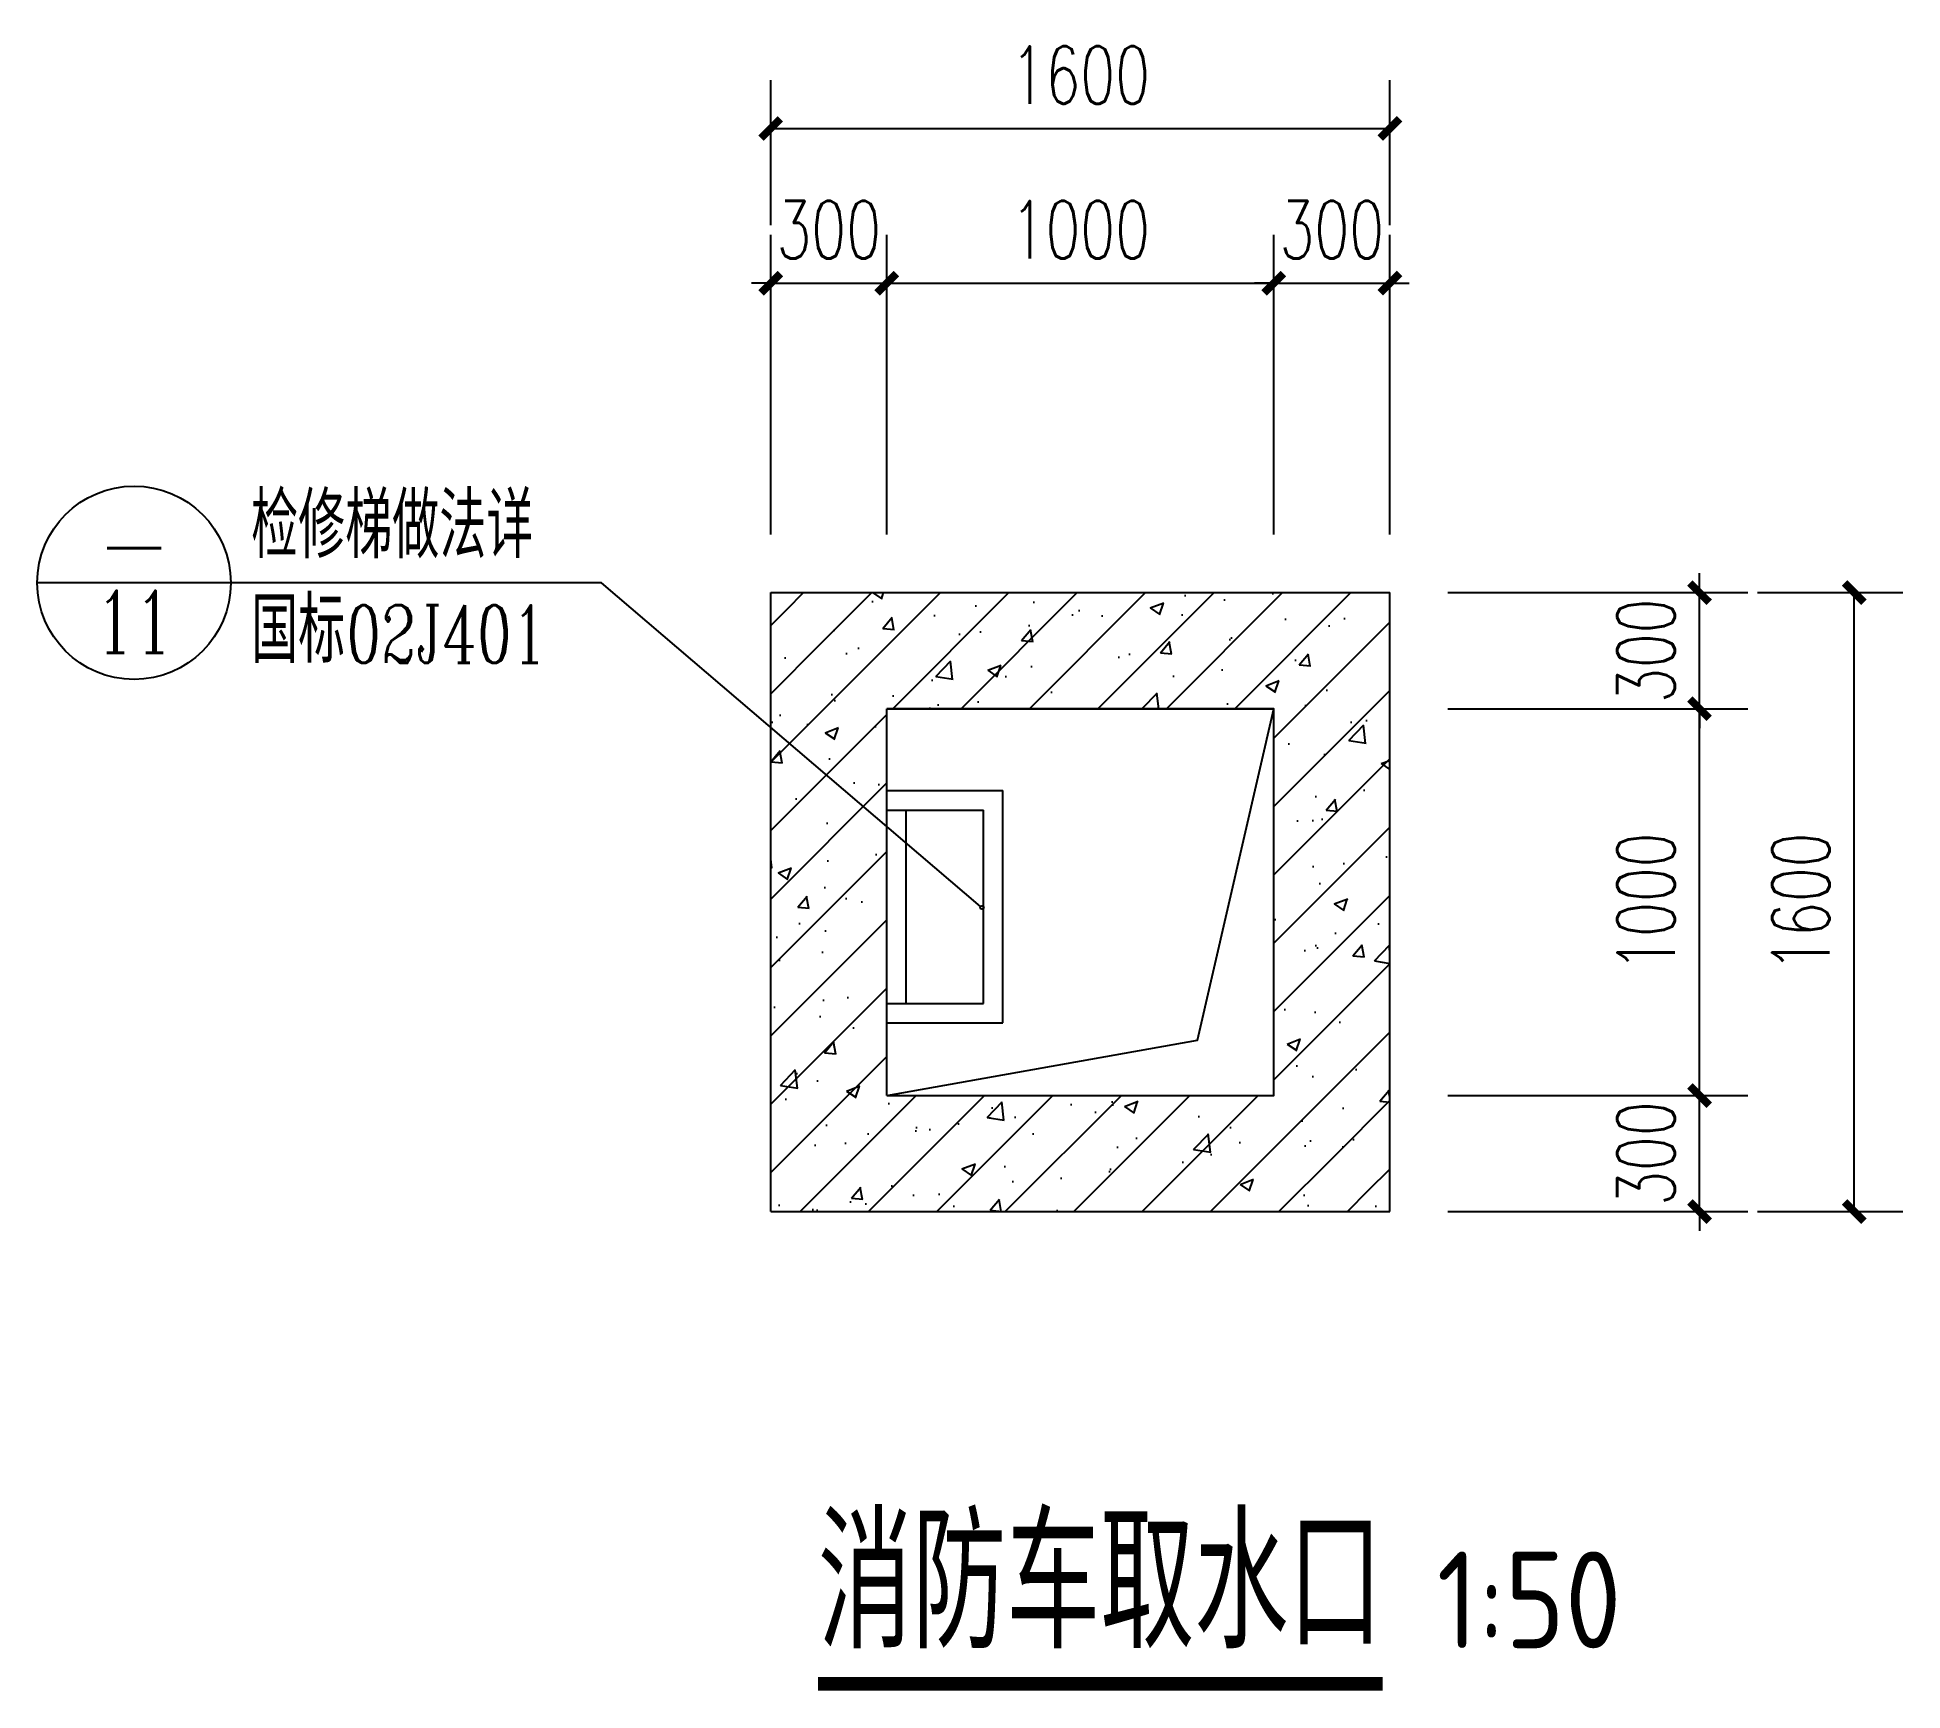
# Model space of a CAD drawing. Extents: x 0 to 2037025, y -2738621 to 0.
# Drawn here: x 1010573 to 1015393, y -1403465 to -1399190 of the extents above; entities that cross this region are included whole.
import ezdxf
from ezdxf.enums import TextEntityAlignment as Align

# ---------------------------------------------------------------- set-up
doc = ezdxf.new("R2010")
doc.units = 0
doc.header["$LTSCALE"] = 10
doc.header["$MEASUREMENT"] = 0
for name, color, linetype in [('1', 7, 'Continuous'), ('DIM_IDEN', 3, 'Continuous'), ('DIM_SYMB', 3, 'Continuous'), ('PUB_DIM', 3, 'Continuous'), ('PUB_HATCH', 252, 'Continuous'), ('PUB_TEXT', 7, 'Continuous'), ('STAIR', 2, 'Continuous'), ('WALL', 4, 'Continuous')]:
    doc.layers.add(name, color=color, linetype=linetype)
doc.styles.add('_TCH_DIM_T3', font='simplex_.ttf', dxfattribs={"width": 0.705882, "bigfont": 'GBCBIG'})
doc.styles.add('_TCH_LABEL', font='COMPLEX', dxfattribs={"bigfont": 'GBCBIG'})
doc.styles.get("Standard").update_dxf_attribs({"font": 'gbenor.shx', "bigfont": 'gbcbig.shx'})
doc.dimstyles.new('_TCH_ARCH&&50', dxfattribs={"dimtxt": 148.75, "dimasz": 50, "dimexe": 125, "dimexo": 150, "dimgap": 63.125, "dimtad": 1, "dimdec": 0, "dimzin": 0, "dimdsep": 46, "dimtxsty": '_TCH_DIM_T3', "dimblk": 'ARCHTICK', "dimcen": 0.09, "dimclrt": 7, "dimazin": 2, "dimtfac": 1, "dimtdec": 0, "dimtix": 1, "dimtmove": 2, "dimatfit": 3, "dimfxl": 0, "dimtolj": 1, "dimtzin": 0, "dimarcsym": 0})
pattern_1 = [(45, (0, 0), (-88.388348, 88.388348), []), (50, (0, 0), (358.63009, -31.37607), [37.5, -412.5]), (355, (0, 0), (-69.37567, 376.09607), [30, -330]), (100.4514, (29.9, -2.6), (289.25469, 344.71977), [31.870095, -350.571056]), (46.1842, (0, 100), (533.62052, -82.75951), [56.25, -618.75]), (96.6356, (44.47, 93.1), (467.33135, 487.05894), [47.80514, -525.8565]), (351.1842, (0, 100), (467.33097, 487.0593), [45, -495]), (21, (50, 75), (298.453526, -201.309445), [37.5, -412.5]), (326, (50, 75), (121.657666, 362.57502), [30, -330]), (71.4514, (74.87, 58.22), (420.111314, 161.26525), [31.870095, -350.571056]), (37.5, (0, 0), (6.079928, 166.446927), [0, -326, 0, -335, 0, -331.25]), (7.5, (0, 0), (131.534769, 197.205856), [0, -191, 0, -318.5, 0, -126.25]), (327.5, (-111.5, 0), (266.911218, -11.277436), [0, -125, 0, -390, 0, -517.5]), (317.5, (-161.5, 0), (291.593085, 50.05249), [0, -162.5, 0, -259, 0, -367.5])]

msp = doc.modelspace()

# ---------------------------------------------------------------- texts
at = {"layer": 'PUB_TEXT', "style": '_TCH_LABEL'}
for s, p in [('检修梯做法详', (1011125.3, -1400536.9)), ('国标', (1011125.3, -1400807.5))]:
    msp.add_text(s, height=168.79, dxfattribs=at).set_placement(p)
for s, width, p, p2 in [('-', 1.458333, (1010722.2, -1400580.4), (1010923.4, -1400580.4)), ('11', 1.09375, (1010722.2, -1400781.6), (1010923.4, -1400781.6))]:
    msp.add_text(s, height=161, dxfattribs=dict(at, width=width)).set_placement(p, p2, align=Align.FIT)
at = {"layer": 'PUB_TEXT', "style": '_TCH_LABEL', "width": 0.705882}
msp.add_text('02J401', height=148.75, dxfattribs=at).set_placement((1011371.1, -1400807.5))
at = {"layer": 'PUB_TEXT'}
for s, height, p in [('消防车取水口', 337.59, (1012590.2, -1403354.9)), ('1:50', 250, (1014189.1, -1403354.9))]:
    msp.add_text(s, height=height, dxfattribs=at).set_placement(p)

# ---------------------------------------------------------------- blocks, each defined once
blk = doc.blocks.new('YYY')
at = {"layer": '1'}
blk.add_lwpolyline([(70393.1, -761242.8), (71393.1, -761242.8), (71393.1, -762242.8), (70393.1, -762242.8)], dxfattribs=at)
at = {"layer": 'PUB_HATCH'}
blk.add_lwpolyline([(70393.1, -761242.8), (71196, -761385.7), (71393.1, -762242.8)], dxfattribs=at)
at = {"layer": 'STAIR'}
for p, q in [((70393.1, -761430.9), (70693.1, -761430.9)), ((70693.1, -761430.9), (70693.1, -762030.9)), ((70393.1, -761480.9), (70643.1, -761480.9)), ((70643.1, -761480.9), (70643.1, -761980.9)), ((70393.1, -761980.9), (70643.1, -761980.9)), ((70393.1, -762030.9), (70693.1, -762030.9))]:
    blk.add_line(p, q, dxfattribs=at)
blk.add_lwpolyline([(70443.1, -761480.9), (70443.1, -761980.9)], dxfattribs=at)
blk = doc.blocks.new('_ArchTick')
at = {"color": 0, "linetype": 'ByBlock', "const_width": 0.4}
blk.add_lwpolyline([(-0.5, -0.5), (0.5, 0.5)], dxfattribs=at)
blk = doc.blocks.new('*D553')
at = {"layer": 'Defpoints', "color": 0, "transparency": 16777216}
for p in [(1014867.8, -1400626), (1015267.8, -1400626), (1014867.8, -1402226)]:
    blk.add_point(p, dxfattribs=at)
at = {"layer": 'PUB_DIM', "color": 0, "lineweight": -2, "transparency": 16777216}
for p, q in [((1015017.8, -1400626), (1015392.8, -1400626)), ((1015267.8, -1402226), (1015267.8, -1400626)), ((1015017.8, -1402226), (1015392.8, -1402226))]:
    blk.add_line(p, q, dxfattribs=at)
at = {"layer": 'PUB_DIM', "color": 0, "lineweight": -2, "transparency": 16777216, "xscale": 50, "yscale": 50, "zscale": 50}
for p, rotation in [((1015267.8, -1400626), 90), ((1015267.8, -1402226), 270)]:
    blk.add_blockref('_ArchTick', p, dxfattribs=dict(at, rotation=rotation))
at = {"layer": 'PUB_DIM', "color": 7, "transparency": 16777216, "insert": (1015129.6, -1401426), "char_height": 148.75, "attachment_point": 5, "rotation": 90, "style": '_TCH_DIM_T3'}
blk.add_mtext('\\A1;1600', dxfattribs=at)
blk = doc.blocks.new('*D554')
at = {"layer": 'Defpoints', "color": 0, "transparency": 16777216}
for p in [(1014067.8, -1400626), (1014867.8, -1400626), (1014067.8, -1400926)]:
    blk.add_point(p, dxfattribs=at)
at = {"layer": 'PUB_DIM', "color": 0, "lineweight": -2, "transparency": 16777216}
for p, q in [((1014867.8, -1400626), (1014867.8, -1400576)), ((1014217.8, -1400626), (1014992.8, -1400626)), ((1014867.8, -1400926), (1014867.8, -1400626)), ((1014217.8, -1400926), (1014992.8, -1400926)), ((1014867.8, -1400926), (1014867.8, -1400976))]:
    blk.add_line(p, q, dxfattribs=at)
at = {"layer": 'PUB_DIM', "color": 0, "lineweight": -2, "transparency": 16777216, "xscale": 50, "yscale": 50, "zscale": 50}
for p, rotation in [((1014867.8, -1400626), 270), ((1014867.8, -1400926), 90)]:
    blk.add_blockref('_ArchTick', p, dxfattribs=dict(at, rotation=rotation))
at = {"layer": 'PUB_DIM', "color": 7, "transparency": 16777216, "insert": (1014729.6, -1400776), "char_height": 148.75, "attachment_point": 5, "rotation": 90, "style": '_TCH_DIM_T3'}
blk.add_mtext('\\A1;300', dxfattribs=at)
blk = doc.blocks.new('*D555')
at = {"layer": 'Defpoints', "color": 0, "transparency": 16777216}
for p in [(1014067.8, -1400926), (1014867.8, -1400926), (1014067.8, -1401926)]:
    blk.add_point(p, dxfattribs=at)
at = {"layer": 'PUB_DIM', "color": 0, "lineweight": -2, "transparency": 16777216}
for p, q in [((1014217.8, -1400926), (1014992.8, -1400926)), ((1014867.8, -1401926), (1014867.8, -1400926)), ((1014217.8, -1401926), (1014992.8, -1401926))]:
    blk.add_line(p, q, dxfattribs=at)
at = {"layer": 'PUB_DIM', "color": 0, "lineweight": -2, "transparency": 16777216, "xscale": 50, "yscale": 50, "zscale": 50}
for p, rotation in [((1014867.8, -1400926), 90), ((1014867.8, -1401926), 270)]:
    blk.add_blockref('_ArchTick', p, dxfattribs=dict(at, rotation=rotation))
at = {"layer": 'PUB_DIM', "color": 7, "transparency": 16777216, "insert": (1014729.6, -1401426), "char_height": 148.75, "attachment_point": 5, "rotation": 90, "style": '_TCH_DIM_T3'}
blk.add_mtext('\\A1;1000', dxfattribs=at)
blk = doc.blocks.new('*D556')
at = {"layer": 'Defpoints', "color": 0, "transparency": 16777216}
for p in [(1014067.8, -1401926), (1014867.8, -1401926), (1014067.8, -1402226)]:
    blk.add_point(p, dxfattribs=at)
at = {"layer": 'PUB_DIM', "color": 0, "lineweight": -2, "transparency": 16777216}
for p, q in [((1014867.8, -1401926), (1014867.8, -1401876)), ((1014217.8, -1401926), (1014992.8, -1401926)), ((1014867.8, -1402226), (1014867.8, -1401926)), ((1014217.8, -1402226), (1014992.8, -1402226)), ((1014867.8, -1402226), (1014867.8, -1402276))]:
    blk.add_line(p, q, dxfattribs=at)
at = {"layer": 'PUB_DIM', "color": 0, "lineweight": -2, "transparency": 16777216, "xscale": 50, "yscale": 50, "zscale": 50}
for p, rotation in [((1014867.8, -1401926), 270), ((1014867.8, -1402226), 90)]:
    blk.add_blockref('_ArchTick', p, dxfattribs=dict(at, rotation=rotation))
at = {"layer": 'PUB_DIM', "color": 7, "transparency": 16777216, "insert": (1014729.6, -1402076), "char_height": 148.75, "attachment_point": 5, "rotation": 90, "style": '_TCH_DIM_T3'}
blk.add_mtext('\\A1;300', dxfattribs=at)
blk = doc.blocks.new('*D557')
at = {"layer": 'Defpoints', "color": 0, "transparency": 16777216}
for p in [(1014067.8, -1399426), (1012467.8, -1399826), (1014067.8, -1399826)]:
    blk.add_point(p, dxfattribs=at)
at = {"layer": 'PUB_DIM', "color": 0, "lineweight": -2, "transparency": 16777216}
for p, q in [((1012467.8, -1399676), (1012467.8, -1399301)), ((1014067.8, -1399676), (1014067.8, -1399301)), ((1012467.8, -1399426), (1014067.8, -1399426))]:
    blk.add_line(p, q, dxfattribs=at)
at = {"layer": 'PUB_DIM', "color": 0, "lineweight": -2, "transparency": 16777216, "xscale": 50, "yscale": 50, "zscale": 50, "rotation": 180}
blk.add_blockref('_ArchTick', (1012467.8, -1399426), dxfattribs=at)
at = {"layer": 'PUB_DIM', "color": 0, "lineweight": -2, "transparency": 16777216, "xscale": 50, "yscale": 50, "zscale": 50}
blk.add_blockref('_ArchTick', (1014067.8, -1399426), dxfattribs=at)
at = {"layer": 'PUB_DIM', "color": 7, "transparency": 16777216, "insert": (1013267.8, -1399287.9), "char_height": 148.75, "attachment_point": 5, "style": '_TCH_DIM_T3'}
blk.add_mtext('\\A1;1600', dxfattribs=at)
blk = doc.blocks.new('*D558')
at = {"layer": 'Defpoints', "color": 0, "transparency": 16777216}
for p in [(1012767.8, -1399826), (1012467.8, -1400626), (1012767.8, -1400626)]:
    blk.add_point(p, dxfattribs=at)
at = {"layer": 'PUB_DIM', "color": 0, "lineweight": -2, "transparency": 16777216}
for p, q in [((1012467.8, -1400476), (1012467.8, -1399701)), ((1012767.8, -1400476), (1012767.8, -1399701)), ((1012467.8, -1399826), (1012417.8, -1399826)), ((1012467.8, -1399826), (1012767.8, -1399826)), ((1012767.8, -1399826), (1012817.8, -1399826))]:
    blk.add_line(p, q, dxfattribs=at)
at = {"layer": 'PUB_DIM', "color": 0, "lineweight": -2, "transparency": 16777216, "xscale": 50, "yscale": 50, "zscale": 50}
blk.add_blockref('_ArchTick', (1012467.8, -1399826), dxfattribs=at)
at = {"layer": 'PUB_DIM', "color": 0, "lineweight": -2, "transparency": 16777216, "xscale": 50, "yscale": 50, "zscale": 50, "rotation": 180}
blk.add_blockref('_ArchTick', (1012767.8, -1399826), dxfattribs=at)
at = {"layer": 'PUB_DIM', "color": 7, "transparency": 16777216, "insert": (1012617.8, -1399687.8), "char_height": 148.75, "attachment_point": 5, "style": '_TCH_DIM_T3'}
blk.add_mtext('\\A1;300', dxfattribs=at)
blk = doc.blocks.new('*D559')
at = {"layer": 'Defpoints', "color": 0, "transparency": 16777216}
for p in [(1013767.8, -1399826), (1012767.8, -1400626), (1013767.8, -1400626)]:
    blk.add_point(p, dxfattribs=at)
at = {"layer": 'PUB_DIM', "color": 0, "lineweight": -2, "transparency": 16777216}
for p, q in [((1012767.8, -1400476), (1012767.8, -1399701)), ((1013767.8, -1400476), (1013767.8, -1399701)), ((1012767.8, -1399826), (1013767.8, -1399826))]:
    blk.add_line(p, q, dxfattribs=at)
at = {"layer": 'PUB_DIM', "color": 0, "lineweight": -2, "transparency": 16777216, "xscale": 50, "yscale": 50, "zscale": 50, "rotation": 180}
blk.add_blockref('_ArchTick', (1012767.8, -1399826), dxfattribs=at)
at = {"layer": 'PUB_DIM', "color": 0, "lineweight": -2, "transparency": 16777216, "xscale": 50, "yscale": 50, "zscale": 50}
blk.add_blockref('_ArchTick', (1013767.8, -1399826), dxfattribs=at)
at = {"layer": 'PUB_DIM', "color": 7, "transparency": 16777216, "insert": (1013267.8, -1399687.8), "char_height": 148.75, "attachment_point": 5, "style": '_TCH_DIM_T3'}
blk.add_mtext('\\A1;1000', dxfattribs=at)
blk = doc.blocks.new('*D560')
at = {"layer": 'Defpoints', "color": 0, "transparency": 16777216}
for p in [(1014067.8, -1399826), (1013767.8, -1400626), (1014067.8, -1400626)]:
    blk.add_point(p, dxfattribs=at)
at = {"layer": 'PUB_DIM', "color": 0, "lineweight": -2, "transparency": 16777216}
for p, q in [((1013767.8, -1400476), (1013767.8, -1399701)), ((1014067.8, -1400476), (1014067.8, -1399701)), ((1013767.8, -1399826), (1013717.8, -1399826)), ((1013767.8, -1399826), (1014067.8, -1399826)), ((1014067.8, -1399826), (1014117.8, -1399826))]:
    blk.add_line(p, q, dxfattribs=at)
at = {"layer": 'PUB_DIM', "color": 0, "lineweight": -2, "transparency": 16777216, "xscale": 50, "yscale": 50, "zscale": 50}
blk.add_blockref('_ArchTick', (1013767.8, -1399826), dxfattribs=at)
at = {"layer": 'PUB_DIM', "color": 0, "lineweight": -2, "transparency": 16777216, "xscale": 50, "yscale": 50, "zscale": 50, "rotation": 180}
blk.add_blockref('_ArchTick', (1014067.8, -1399826), dxfattribs=at)
at = {"layer": 'PUB_DIM', "color": 7, "transparency": 16777216, "insert": (1013917.8, -1399687.8), "char_height": 148.75, "attachment_point": 5, "style": '_TCH_DIM_T3'}
blk.add_mtext('\\A1;300', dxfattribs=at)

# ---------------------------------------------------------------- dimensions: what is measured, and where the dimension line sits
at = {"layer": 'PUB_DIM'}
for p1, p2, distance, picture, middle in [((1012467.8, -1399826), (1014067.8, -1399826), 400, '*D557', (1013267.8, -1399287.9)), ((1012467.8, -1400626), (1012767.8, -1400626), 800, '*D558', (1012617.8, -1399687.8)), ((1012767.8, -1400626), (1013767.8, -1400626), 800, '*D559', (1013267.8, -1399687.8)), ((1013767.8, -1400626), (1014067.8, -1400626), 800, '*D560', (1013917.8, -1399687.8)), ((1014067.8, -1400926), (1014067.8, -1400626), -800, '*D554', (1014729.6, -1400776)), ((1014867.8, -1402226), (1014867.8, -1400626), -400, '*D553', (1015129.6, -1401426)), ((1014067.8, -1401926), (1014067.8, -1400926), -800, '*D555', (1014729.6, -1401426)), ((1014067.8, -1402226), (1014067.8, -1401926), -800, '*D556', (1014729.6, -1402076))]:
    dim = msp.add_aligned_dim(p1=p1, p2=p2, distance=distance, dimstyle='_TCH_ARCH&&50', dxfattribs=at)
    dim.commit()
    dim.dimension.update_dxf_attribs({"geometry": picture, "text_midpoint": middle})

# ---------------------------------------------------------------- hatches: boundary and pattern name
at = {"layer": 'PUB_HATCH'}
h = msp.add_hatch(dxfattribs=at)
h.set_pattern_fill('钢筋混凝土', color=256, scale=50, style=0)
h.set_pattern_definition(pattern_1)
h.paths.add_polyline_path([(1012467.8, -1400626), (1012767.8, -1400926), (1013767.8, -1400926), (1014067.8, -1400626)])
h = msp.add_hatch(dxfattribs=at)
h.set_pattern_fill('钢筋混凝土', color=256, scale=50, style=0)
h.set_pattern_definition(pattern_1)
h.paths.add_polyline_path([(1012467.8, -1402226), (1012767.8, -1401926), (1012767.8, -1400926), (1012467.8, -1400626)])
h = msp.add_hatch(dxfattribs=at)
h.set_pattern_fill('钢筋混凝土', color=256, scale=50, style=0)
h.set_pattern_definition(pattern_1)
h.paths.add_polyline_path([(1013767.8, -1401926), (1014067.8, -1402226), (1014067.8, -1400626), (1013767.8, -1400926)])
h = msp.add_hatch(dxfattribs=at)
h.set_pattern_fill('钢筋混凝土', color=256, scale=50, style=0)
h.set_pattern_definition(pattern_1)
h.paths.add_polyline_path([(1012767.8, -1401926), (1012467.8, -1402226), (1014067.8, -1402226), (1013767.8, -1401926)])

# ---------------------------------------------------------------- linework, layer by layer
at = {"layer": 'DIM_IDEN'}
for p, q in [((1011072.8, -1400600.5), (1010572.8, -1400600.5)), ((1012030.7, -1400600.5), (1011072.8, -1400600.5)), ((1013010.3, -1401437.1), (1012030.7, -1400600.5))]:
    msp.add_line(p, q, dxfattribs=at)
for centre, radius in [((1010822.8, -1400600.5), 250), ((1013013.8, -1401440.1), 4.58)]:
    msp.add_circle(centre, radius, dxfattribs=at)
at = {"layer": 'DIM_SYMB', "const_width": 35}
msp.add_lwpolyline([(1012590.2, -1403447.2), (1014049.1, -1403447.2)], dxfattribs=at)
at = {"layer": 'WALL'}
for p, q in [((1012467.8, -1400626), (1014067.8, -1400626)), ((1012467.8, -1402226), (1012467.8, -1400626)), ((1014067.8, -1402226), (1014067.8, -1400626)), ((1012767.8, -1400926), (1013767.8, -1400926)), ((1012767.8, -1401926), (1012767.8, -1400926)), ((1013767.8, -1401926), (1013767.8, -1400926)), ((1012767.8, -1401926), (1013767.8, -1401926)), ((1012467.8, -1402226), (1014067.8, -1402226))]:
    msp.add_line(p, q, dxfattribs=at)

# ---------------------------------------------------------------- block references
at = {"xscale": -1, "rotation": 180}
msp.add_blockref('YYY', (942374.7, -2163168.8), dxfattribs=at)

msp.set_redraw_order([(e.dxf.handle, doc.entitydb.next_handle()) for e in msp.query("TEXT MTEXT ATTDEF DIMENSION ARC_DIMENSION")])  # texts and dimensions are drawn at this point

doc.saveas('drawing.dxf')
